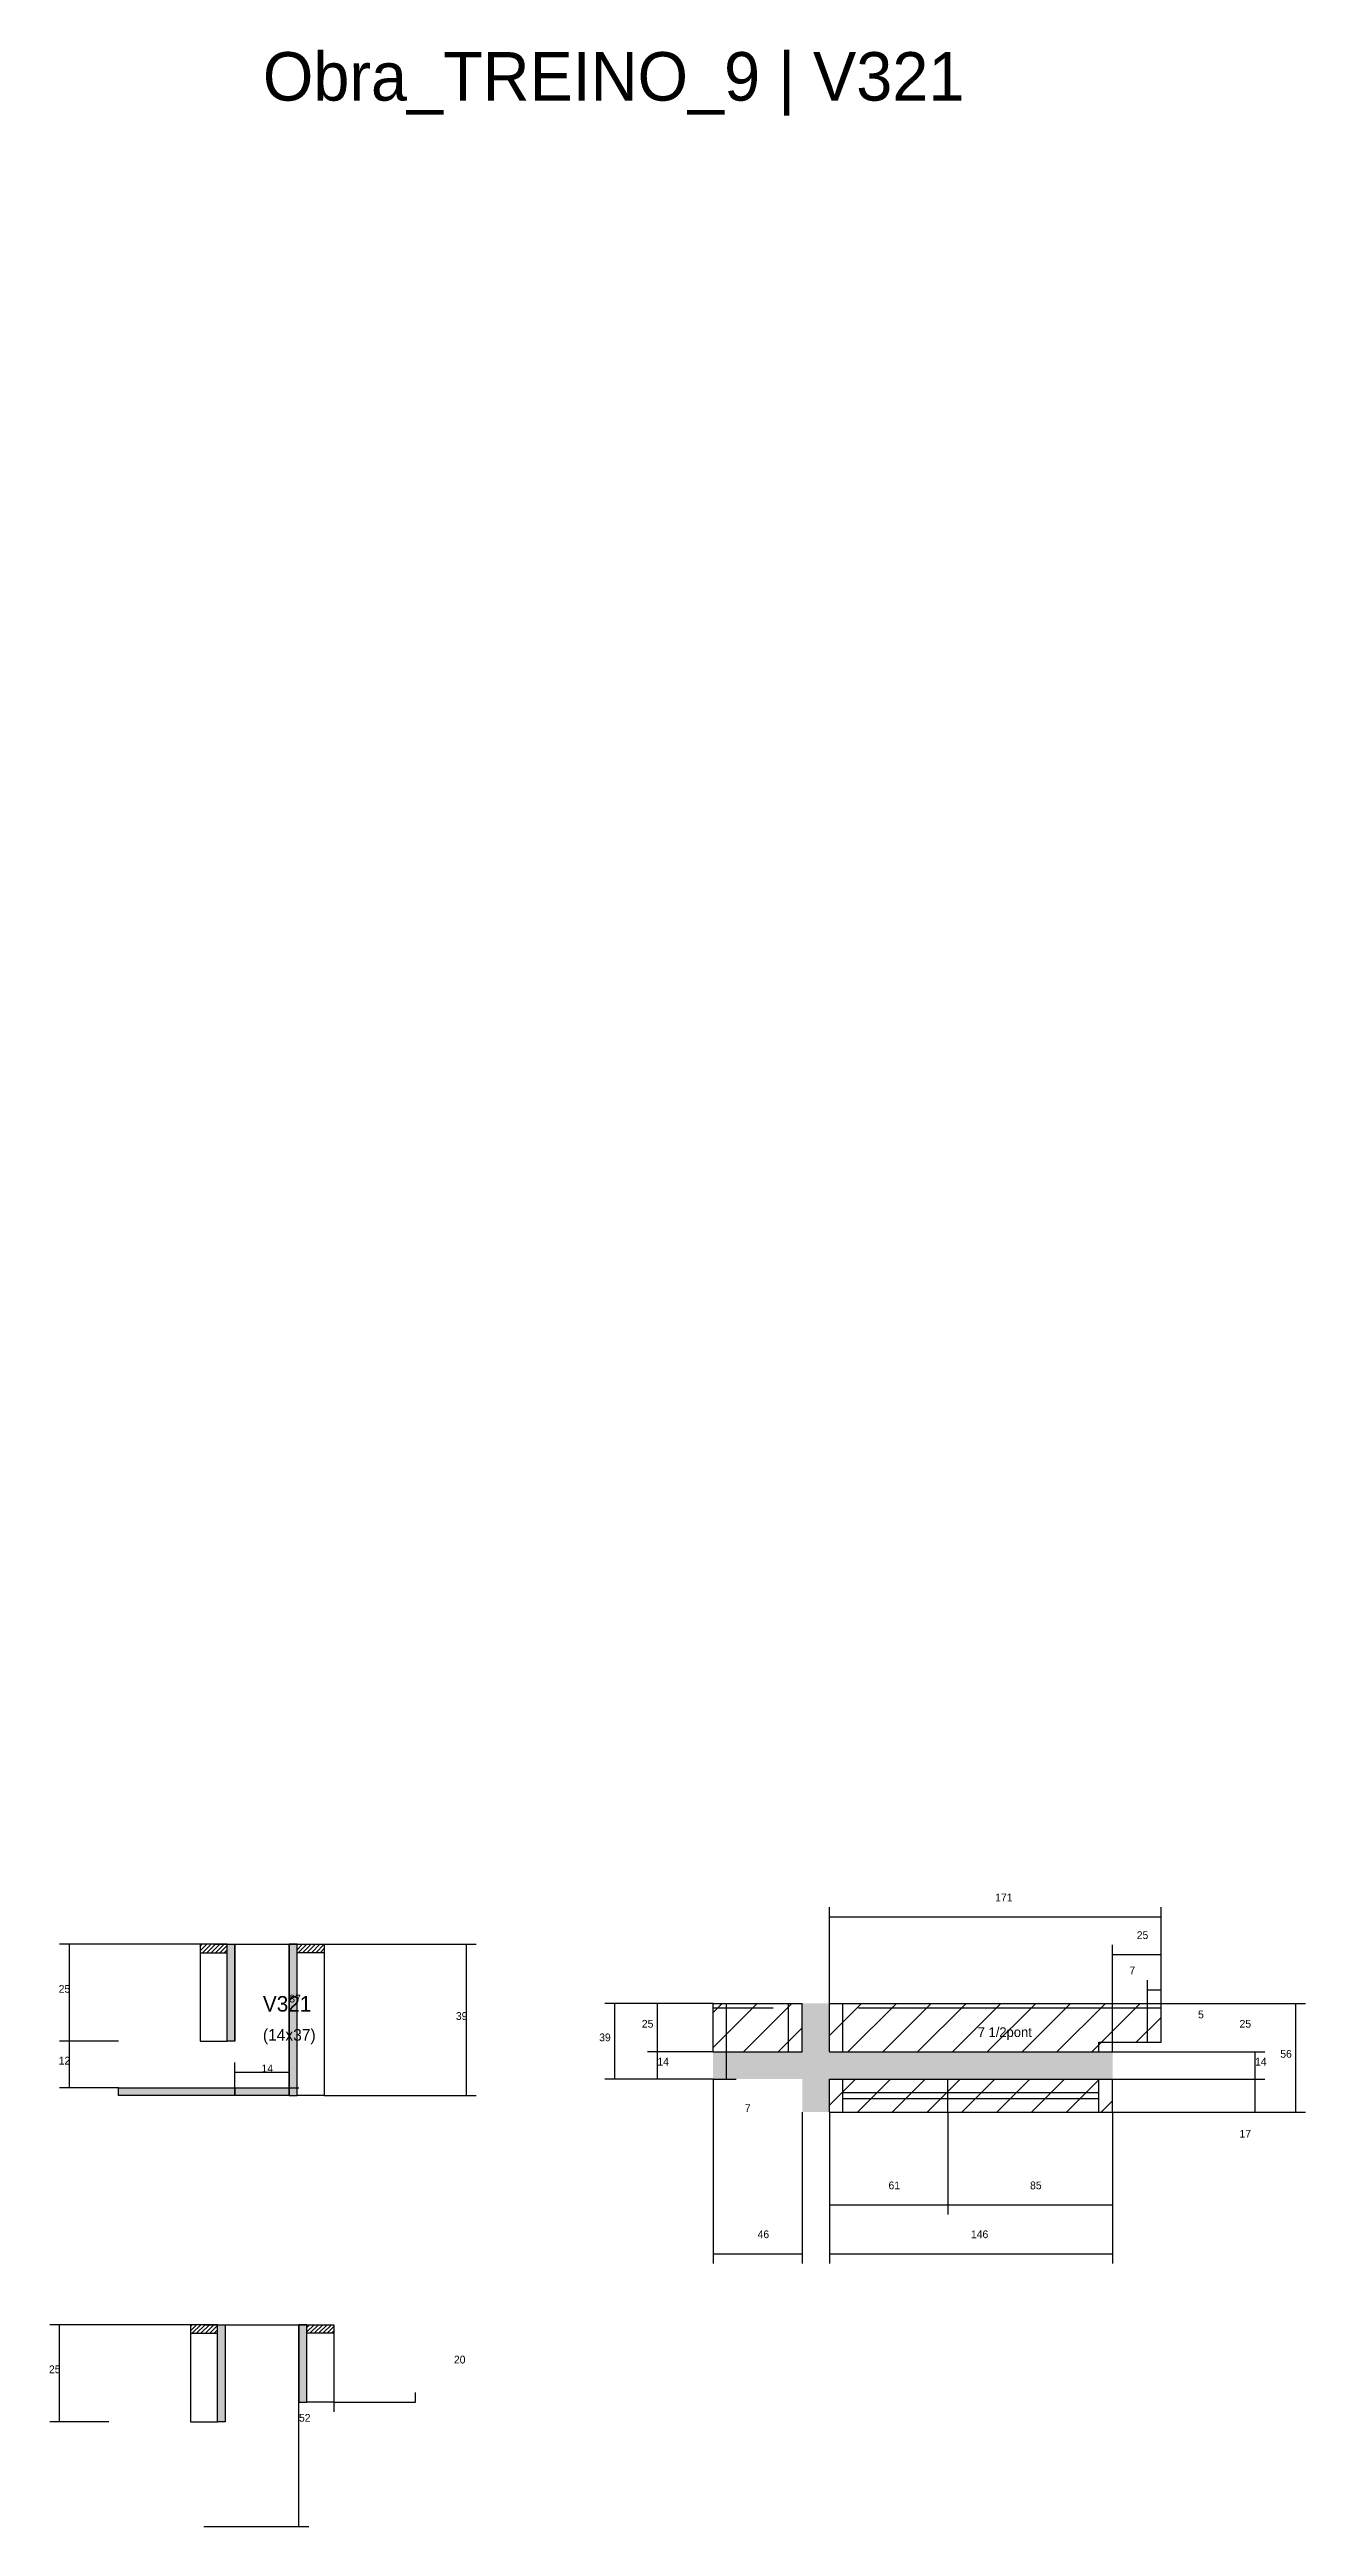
# Model space of a CAD drawing. Header units: metres. Extents: x -2848 to 22762, y -49062 to 1016.
# Drawn here: x 9490 to 10138, y -44260 to -42984 of the extents above; entities that cross this region are included whole.
import ezdxf

# ---------------------------------------------------------------- set-up
doc = ezdxf.new("R2010")
doc.units = ezdxf.units.M
for name, color, linetype in [('COTA', 4, 'Continuous'), ('Cota Seção (2x)', 4, 'Continuous'), ('Hachura', 253, 'Continuous'), ('LABEL_ID', 3, 'Continuous'), ('Madeira', 126, 'Continuous'), ('NOMENCLATURA', 7, 'Continuous'), ('Painéis', 200, 'Continuous'), ('SARR_2.2x7', 40, 'Continuous'), ('Texto Seção', 7, 'Continuous')]:
    doc.layers.add(name, color=color, linetype=linetype)

msp = doc.modelspace()

# ---------------------------------------------------------------- texts
at = {"layer": 'COTA'}
for s, p in [('171', (9977.6, -43938.2)), ('25', (10050.6, -43957.6)), ('25', (9494.7, -43985.3)), ('7', (10046.8, -43975.8)), ('39', (9699.5, -43999.3)), ('5', (10082.2, -43998.5)), ('39', (9773.4, -44010.3)), ('25', (9795.4, -44003.3)), ('25', (10103.6, -44003.3)), ('12', (9494.7, -44022.3)), ('14', (9803.4, -44022.8)), ('14', (10111.6, -44022.8)), ('56', (10124.6, -44018.8)), ('7', (9848.5, -44046.8)), ('17', (10103.6, -44060)), ('61', (9922.6, -44086.6)), ('85', (9995.6, -44086.6)), ('46', (9855.1, -44111.8)), ('146', (9965.1, -44111.8)), ('20', (9698.5, -44176.4)), ('25', (9489.7, -44181.4))]:
    msp.add_text(s, height=4, dxfattribs=at).set_placement(p)
at = {"layer": 'Cota Seção (2x)'}
for s, p in [('37', (9613.6, -43990.3)), ('14', (9599.3, -44026.3)), ('52', (9618.6, -44206.4))]:
    msp.add_text(s, height=4, dxfattribs=at).set_placement(p)
at = {"layer": 'LABEL_ID'}
msp.add_text('Obra_TREINO_9 | V321', height=25, dxfattribs=at).set_placement((9600, -43010))
at = {"layer": 'NOMENCLATURA'}
msp.add_text('7 1/2pont', height=5, dxfattribs=at).set_placement((9968.6, -44008.1))
at = {"layer": 'Texto Seção'}
for s, height, p in [('V321', 8, (9600, -43995)), ('(14x37)', 6, (9600, -44010))]:
    msp.add_text(s, height=height, dxfattribs=at).set_placement(p)

# ---------------------------------------------------------------- hatches: boundary and pattern name
at = {"layer": 'COTA'}
h = msp.add_hatch(dxfattribs=at)
h.set_pattern_fill('AR-CONC', scale=0.03)
h.paths.add_polyline_path([(9892.1, -44015.8), (9892.1, -43990.8), (9878.1, -43990.8), (9878.1, -44015.8), (9832.1, -44015.8), (9832.1, -44029.8), (9878.1, -44029.8), (9878.1, -44046.8), (9892.1, -44046.8), (9892.1, -44029.8), (10038.1, -44029.8), (10038.1, -44015.8)])
at = {"layer": 'Hachura'}
h = msp.add_hatch(dxfattribs=at)
h.set_pattern_fill('ANSI31', scale=0.5)
h.paths.add_polyline_path([(9581.6, -43964.7), (9581.6, -43960.3), (9581.6, -43960.3), (9567.6, -43960.3), (9567.6, -43960.3), (9567.6, -43964.7), (9567.6, -43964.7), (9581.6, -43964.7)])
h = msp.add_hatch(color=8, dxfattribs=at)
h.dxf.hatch_style = 1
h.paths.add_polyline_path([(9581.6, -43960.3), (9585.6, -43960.3), (9585.6, -44010.3), (9581.6, -44010.3)])
h = msp.add_hatch(color=8, dxfattribs=at)
h.dxf.hatch_style = 1
h.paths.add_polyline_path([(9613.6, -43960.3), (9617.6, -43960.3), (9617.6, -43960.3), (9617.6, -44038.3), (9617.6, -44038.3), (9613.6, -44038.3), (9613.6, -44038.3), (9613.6, -43960.3)])
h = msp.add_hatch(dxfattribs=at)
h.set_pattern_fill('ANSI31', scale=0.5)
h.paths.add_polyline_path([(9617.6, -43964.7), (9617.6, -43960.3), (9617.6, -43960.3), (9631.6, -43960.3), (9631.6, -43960.3), (9631.6, -43964.7), (9631.6, -43964.7), (9617.6, -43964.7)])
h = msp.add_hatch(dxfattribs=at)
h.set_pattern_fill('ANSI31', scale=4)
h.paths.add_polyline_path([(9878.1, -43990.8), (9832.1, -43990.8), (9832.1, -44015.8), (9878.1, -44015.8)])
h = msp.add_hatch(dxfattribs=at)
h.set_pattern_fill('ANSI31', scale=4)
h.paths.add_polyline_path([(10038.1, -44015.8), (10038.1, -44010.8), (10063.1, -44010.8), (10063.1, -43990.8), (9892.1, -43990.8), (9892.1, -44015.8)])
h = msp.add_hatch(color=8, dxfattribs=at)
h.dxf.hatch_style = 1
h.paths.add_polyline_path([(9525.6, -44038.3), (9525.6, -44034.3), (9525.6, -44034.3), (9585.6, -44034.3), (9585.6, -44034.3), (9585.6, -44038.3), (9585.6, -44038.3), (9525.6, -44038.3)])
h = msp.add_hatch(color=8, dxfattribs=at)
h.dxf.hatch_style = 1
h.paths.add_polyline_path([(9585.6, -44038.3), (9585.6, -44034.3), (9585.6, -44034.3), (9613.6, -44034.3), (9613.6, -44034.3), (9613.6, -44038.3), (9613.6, -44038.3), (9585.6, -44038.3)])
h = msp.add_hatch(dxfattribs=at)
h.set_pattern_fill('ANSI31', scale=4)
h.paths.add_polyline_path([(9892.1, -44029.8), (9892.1, -44046.8), (9953.1, -44046.8), (9953.1, -44029.8)])
h = msp.add_hatch(dxfattribs=at)
h.set_pattern_fill('ANSI31', scale=4)
h.paths.add_polyline_path([(10038.1, -44046.8), (10038.1, -44029.8), (9953.1, -44029.8), (9953.1, -44046.8)])
h = msp.add_hatch(dxfattribs=at)
h.set_pattern_fill('ANSI31', scale=0.5)
h.paths.add_polyline_path([(9576.6, -44160.8), (9576.6, -44156.4), (9576.6, -44156.4), (9562.6, -44156.4), (9562.6, -44156.4), (9562.6, -44160.8), (9562.6, -44160.8), (9576.6, -44160.8)])
h = msp.add_hatch(color=8, dxfattribs=at)
h.dxf.hatch_style = 1
h.paths.add_polyline_path([(9576.6, -44156.4), (9580.6, -44156.4), (9580.6, -44206.4), (9576.6, -44206.4)])
h = msp.add_hatch(color=8, dxfattribs=at)
h.dxf.hatch_style = 1
h.paths.add_polyline_path([(9622.6, -44156.4), (9618.6, -44156.4), (9618.6, -44156.4), (9618.6, -44196.4), (9618.6, -44196.4), (9622.6, -44196.4), (9622.6, -44196.4), (9622.6, -44156.4)])
h = msp.add_hatch(dxfattribs=at)
h.set_pattern_fill('ANSI31', scale=0.5)
h.paths.add_polyline_path([(9622.6, -44160.8), (9622.6, -44156.4), (9622.6, -44156.4), (9636.6, -44156.4), (9636.6, -44156.4), (9636.6, -44160.8), (9636.6, -44160.8), (9622.6, -44160.8)])

# ---------------------------------------------------------------- linework, layer by layer
at = {"layer": 'COTA'}
for p, q in [((9892.1, -43990.8), (9892.1, -43941.2)), ((10063.1, -43990.8), (10063.1, -43941.2)), ((9892.1, -43946.2), (10063.1, -43946.2)), ((9567.6, -43960.3), (9495.2, -43960.3)), ((9500.2, -44010.3), (9500.2, -43960.3)), ((9631.6, -43960.3), (9710, -43960.3)), ((9705, -44038.3), (9705, -43960.3)), ((10038.1, -44010.8), (10038.1, -43960.6)), ((10038.1, -43965.6), (10063.1, -43965.6)), ((10063.1, -43990.8), (10063.1, -43960.6)), ((10056.1, -43990.8), (10056.1, -43978.8)), ((10063.1, -43990.8), (10063.1, -43978.8)), ((9832.1, -43990.8), (9776.4, -43990.8)), ((9781.4, -44029.8), (9781.4, -43990.8)), ((9832.1, -43990.8), (9798.4, -43990.8)), ((9803.4, -44015.8), (9803.4, -43990.8)), ((10038.1, -44015.8), (10038.1, -43985.8)), ((10038.1, -43990.8), (10063.1, -43990.8)), ((10056.1, -43983.8), (10063.1, -43983.8)), ((10063.1, -43990.8), (10063.1, -43985.8)), ((10063.1, -43990.8), (10137.6, -43990.8)), ((10132.6, -44046.8), (10132.6, -43990.8)), ((10038.1, -44015.8), (10038.1, -44005.8)), ((10063.1, -44010.8), (10063.1, -44005.8)), ((9525.6, -44010.3), (9495.2, -44010.3)), ((9525.6, -44010.3), (9495.2, -44010.3)), ((9500.2, -44034.3), (9500.2, -44010.3)), ((9832.1, -44015.8), (9798.4, -44015.8)), ((9832.1, -44015.8), (9798.4, -44015.8)), ((9803.4, -44029.8), (9803.4, -44015.8)), ((9839.1, -44029.8), (9839.1, -44015.8)), ((9839.1, -44015.8), (9844.1, -44015.8)), ((10038.1, -44010.8), (10063.1, -44010.8)), ((10038.1, -44015.8), (10116.6, -44015.8)), ((10111.6, -44029.8), (10111.6, -44015.8)), ((9525.6, -44034.3), (9495.2, -44034.3)), ((9832.1, -44029.8), (9776.4, -44029.8)), ((9832.1, -44029.8), (9798.4, -44029.8)), ((9832.1, -44029.8), (9832.1, -44124.8)), ((9832.1, -44029.8), (9844.1, -44029.8)), ((10038.1, -44029.8), (10116.6, -44029.8)), ((10038.1, -44029.8), (10116.6, -44029.8)), ((10111.6, -44046.8), (10111.6, -44029.8)), ((9631.6, -44038.3), (9710, -44038.3)), ((9878.1, -44046.8), (9878.1, -44124.8)), ((9892.1, -44046.8), (9892.1, -44099.6)), ((9892.1, -44046.8), (9892.1, -44124.8)), ((9953.1, -44046.8), (9953.1, -44099.6)), ((9953.1, -44046.8), (9953.1, -44099.6)), ((10038.1, -44046.8), (10038.1, -44099.6)), ((10038.1, -44046.8), (10038.1, -44124.8)), ((10038.1, -44046.8), (10116.6, -44046.8)), ((10038.1, -44046.8), (10137.6, -44046.8)), ((9892.1, -44094.6), (9953.1, -44094.6)), ((9953.1, -44094.6), (10038.1, -44094.6)), ((9832.1, -44119.8), (9878.1, -44119.8)), ((9892.1, -44119.8), (10038.1, -44119.8)), ((9562.6, -44156.4), (9490.2, -44156.4)), ((9495.2, -44206.4), (9495.2, -44156.4)), ((9636.6, -44156.4), (9636.6, -44201.4)), ((9636.6, -44196.4), (9678.6, -44196.4)), ((9678.6, -44196.4), (9678.6, -44191.4)), ((9520.6, -44206.4), (9490.2, -44206.4))]:
    msp.add_line(p, q, dxfattribs=at)
at = {"layer": 'Cota Seção (2x)'}
for p, q in [((9574.6, -43960.3), (9618.6, -43960.3)), ((9613.6, -44034.3), (9613.6, -43960.3)), ((9585.6, -44034.3), (9585.6, -44021.3)), ((9613.6, -44034.3), (9613.6, -44021.3)), ((9574.6, -44034.3), (9618.6, -44034.3)), ((9585.6, -44026.3), (9613.6, -44026.3)), ((9569.6, -44156.4), (9623.6, -44156.4)), ((9618.6, -44260.4), (9618.6, -44156.4)), ((9569.6, -44260.4), (9623.6, -44260.4))]:
    msp.add_line(p, q, dxfattribs=at)
at = {"layer": 'Madeira'}
for points in [[(9581.6, -43964.7), (9581.6, -43960.3), (9567.6, -43960.3), (9567.6, -43964.7)], [(9581.6, -43960.3), (9567.6, -43960.3), (9567.6, -44010.3), (9581.6, -44010.3)], [(9617.6, -43964.7), (9617.6, -43960.3), (9631.6, -43960.3), (9631.6, -43964.7)], [(9617.6, -43960.3), (9631.6, -43960.3), (9631.6, -44038.3), (9617.6, -44038.3)], [(9576.6, -44160.8), (9576.6, -44156.4), (9562.6, -44156.4), (9562.6, -44160.8)], [(9576.6, -44156.4), (9562.6, -44156.4), (9562.6, -44206.4), (9576.6, -44206.4)], [(9622.6, -44160.8), (9622.6, -44156.4), (9636.6, -44156.4), (9636.6, -44160.8)], [(9622.6, -44156.4), (9636.6, -44156.4), (9636.6, -44196.4), (9622.6, -44196.4)]]:
    msp.add_lwpolyline(points, close=True, dxfattribs=at)
at = {"layer": 'Painéis'}
for p, q in [((9585.6, -44010.3), (9585.6, -43960.3)), ((9613.6, -44038.3), (9613.6, -43960.3)), ((9832.1, -43990.8), (9878.1, -43990.8)), ((9832.1, -44015.8), (9832.1, -43990.8)), ((9878.1, -44015.8), (9878.1, -43990.8)), ((9892.1, -43990.8), (10063.1, -43990.8)), ((9892.1, -44015.8), (9892.1, -43990.8)), ((10063.1, -44010.8), (10063.1, -43990.8)), ((9832.1, -44015.8), (9878.1, -44015.8)), ((9892.1, -44015.8), (10038.1, -44015.8)), ((10038.1, -44010.8), (10063.1, -44010.8)), ((10038.1, -44015.8), (10038.1, -44010.8)), ((9525.6, -44034.3), (9585.6, -44034.3)), ((9525.6, -44038.3), (9525.6, -44034.3)), ((9585.6, -44034.3), (9613.6, -44034.3)), ((9585.6, -44038.3), (9585.6, -44034.3)), ((9613.6, -44038.3), (9613.6, -44034.3)), ((9892.1, -44029.8), (10038.1, -44029.8)), ((9892.1, -44046.8), (9892.1, -44029.8)), ((9953.1, -44046.8), (9953.1, -44029.8)), ((10038.1, -44046.8), (10038.1, -44029.8)), ((9892.1, -44046.8), (10038.1, -44046.8))]:
    msp.add_line(p, q, dxfattribs=at)
for points in [[(9581.6, -43960.3), (9585.6, -43960.3), (9585.6, -44010.3), (9581.6, -44010.3)], [(9617.6, -43960.3), (9613.6, -43960.3), (9613.6, -44038.3), (9617.6, -44038.3)], [(9525.6, -44038.3), (9525.6, -44034.3), (9585.6, -44034.3), (9585.6, -44038.3)], [(9585.6, -44038.3), (9585.6, -44034.3), (9613.6, -44034.3), (9613.6, -44038.3)], [(9576.6, -44156.4), (9580.6, -44156.4), (9580.6, -44206.4), (9576.6, -44206.4)], [(9622.6, -44156.4), (9618.6, -44156.4), (9618.6, -44196.4), (9622.6, -44196.4)]]:
    msp.add_lwpolyline(points, close=True, dxfattribs=at)
at = {"layer": 'SARR_2.2x7'}
for p, q in [((9832.1, -43993), (9863.1, -43993)), ((9839.1, -44015.8), (9839.1, -43990.8)), ((9871.1, -44015.8), (9871.1, -43990.8)), ((9899.1, -44015.8), (9899.1, -43990.8)), ((9907.1, -43993), (10063.1, -43993)), ((10056.1, -44010.8), (10056.1, -43990.8)), ((10031.1, -44015.8), (10031.1, -44010.8)), ((10031.1, -44010.8), (10038.1, -44010.8)), ((9899.1, -44046.8), (9899.1, -44029.8)), ((10031.1, -44046.8), (10031.1, -44029.8)), ((9899.1, -44036.8), (9953.1, -44036.8)), ((9899.1, -44039.8), (9953.1, -44039.8)), ((9953.1, -44036.8), (10031.1, -44036.8)), ((9953.1, -44039.8), (10031.1, -44039.8))]:
    msp.add_line(p, q, dxfattribs=at)

msp.set_redraw_order([(e.dxf.handle, doc.entitydb.next_handle()) for e in msp.query("TEXT MTEXT ATTDEF DIMENSION ARC_DIMENSION")])  # texts and dimensions are drawn at this point

doc.saveas('drawing.dxf')
